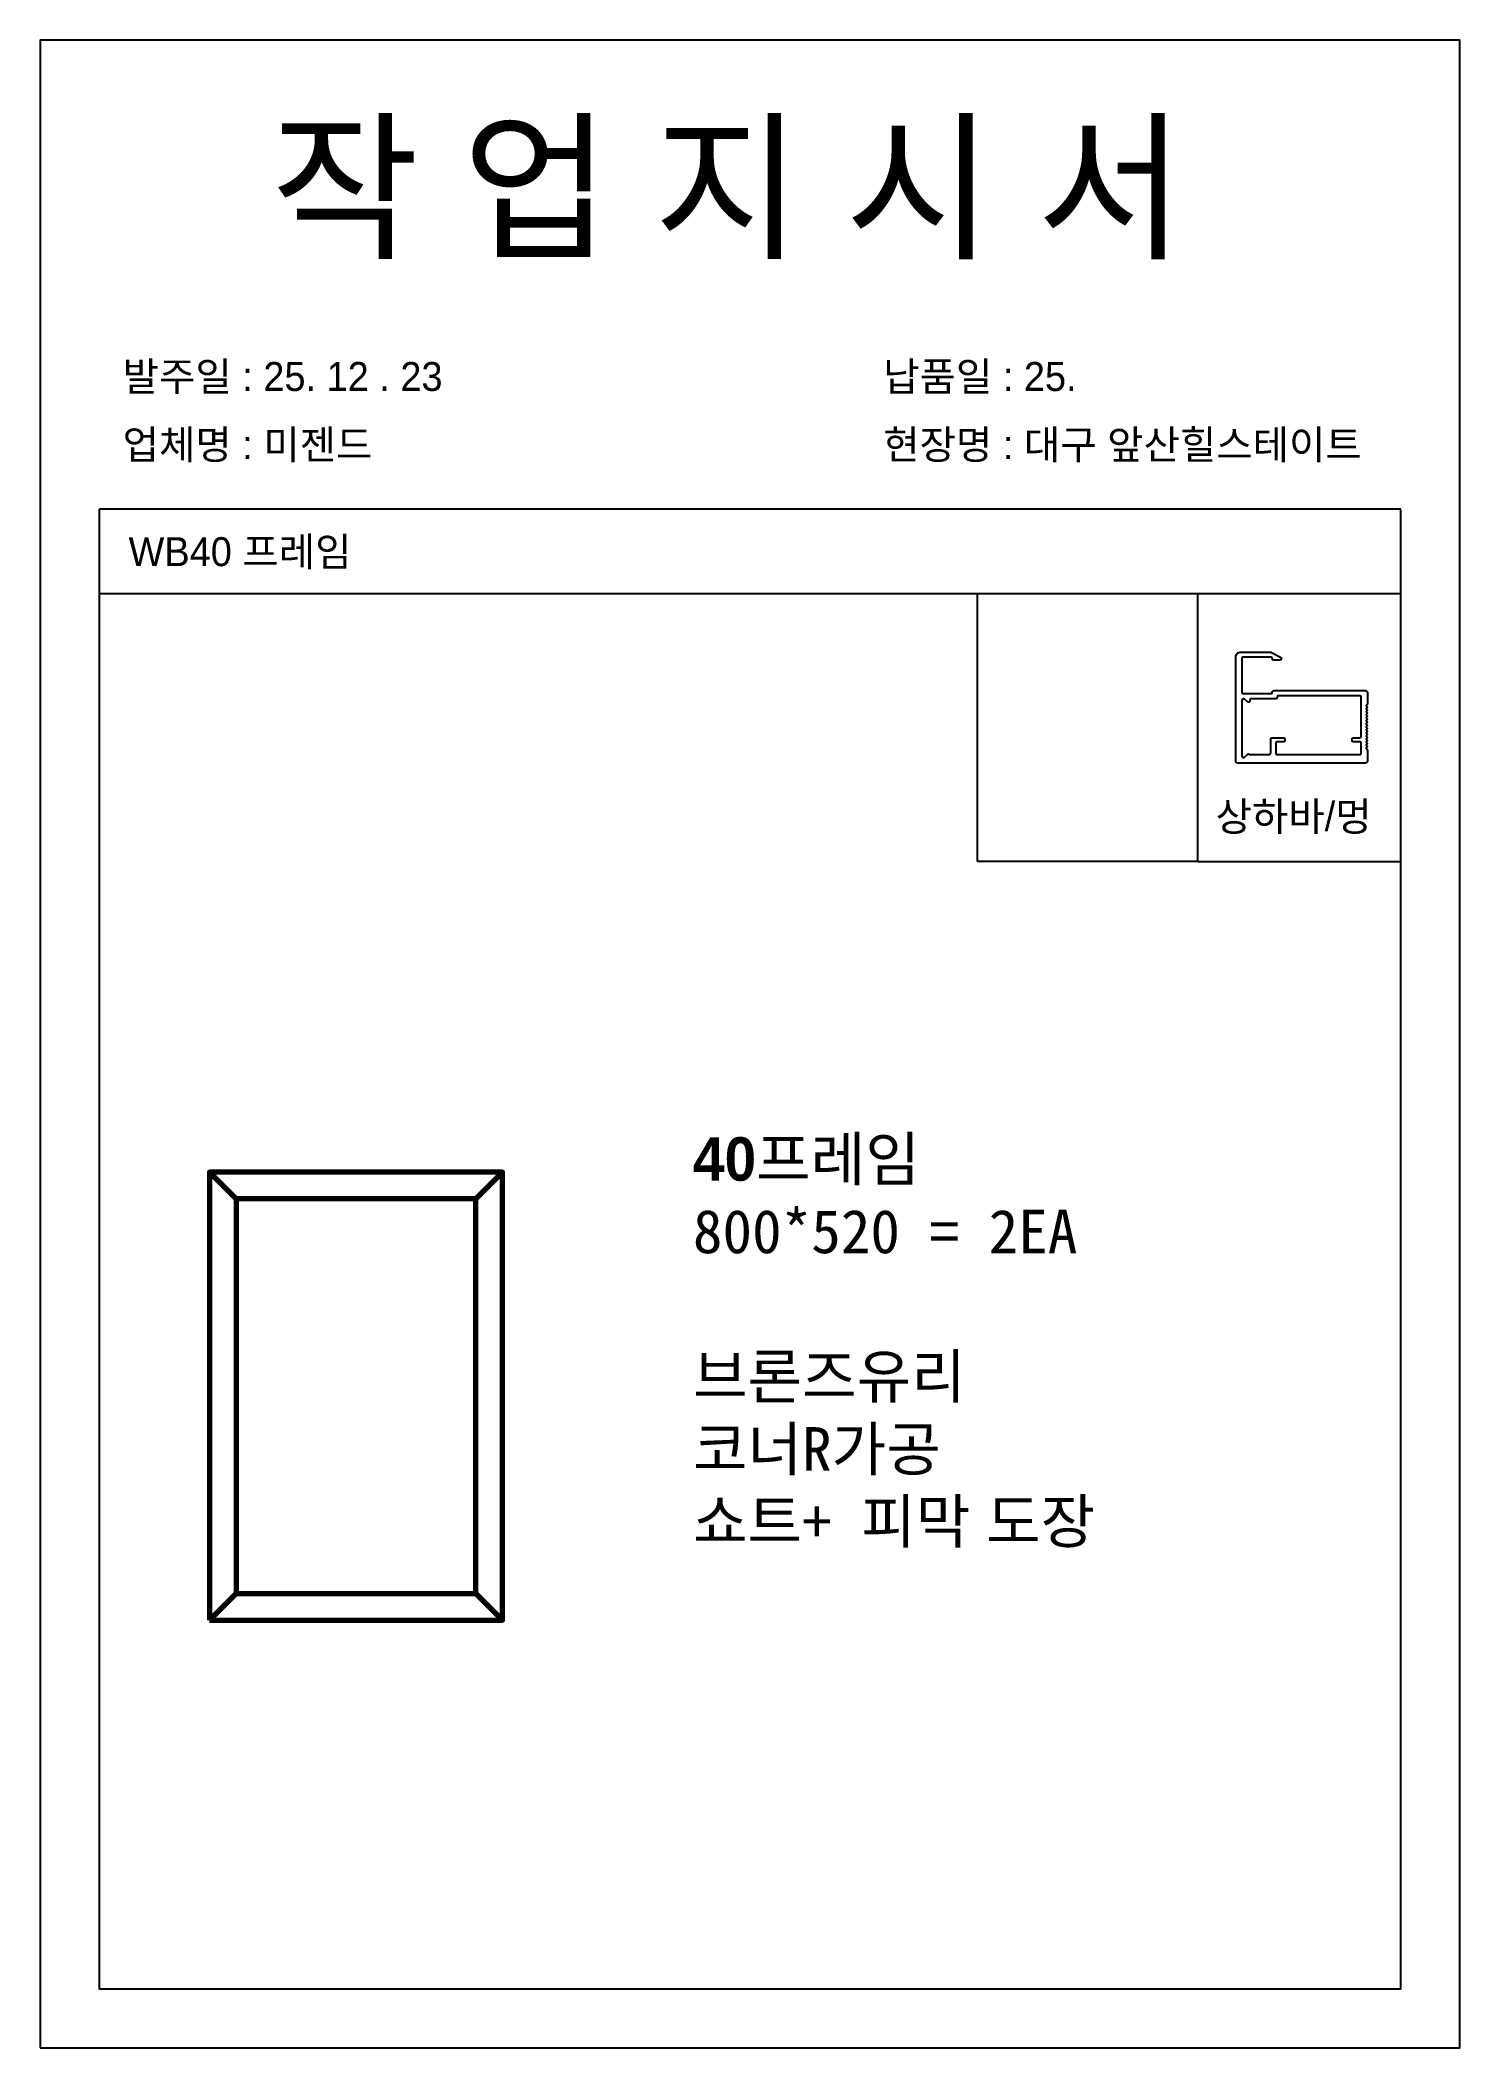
# Model space of a CAD drawing. Header units: millimetres. Extents: x -44117 to 256353, y -2095463 to 65325.
# Drawn here: x 120443 to 122123, y -582142 to -579766 of the extents above; entities that cross this region are included whole.
import ezdxf

# ---------------------------------------------------------------- set-up
doc = ezdxf.new("R2010")
doc.units = ezdxf.units.MM
doc.header["$LTSCALE"] = 10
doc.layers.add('Layer1', color=7, linetype='Continuous', lineweight=70)

msp = doc.modelspace()

# ---------------------------------------------------------------- texts
at = {"attachment_point": 1}
for s, heights, insert, char_height in [('{\\fGulim|b0|i0|c129|p50;작 업 지 시 서}', [-155.84554], (120715.60825, -579870.41261), 140), ('{\\fGulim|b0|i0|c129|p50;발주일 : 25. 12 . 23}', [34.50412], (120540.39889, -580147.13303), 34.3), ('{\\fGulim|b0|i0|c129|p50;납품일 : 25. }', [-37.67976], (121440.37687, -580147.13303), 34.3), ('{\\fGulim|b0|i0|c129|p50;업체명 : 미젠드}', [33.33016], (120540.39889, -580227.78921), 34.3), ('{\\fGulim|b0|i0|c129|p50;현장명 : 대구 앞산힐스테이트}', [47.18059], (121440.37687, -580227.78921), 34.3), ('{\\fGulim|b0|i0|c129|p50;WB40 프레임}', [-38.22783], (120547.44109, -580354.45531), 34.3), ('{\\fGulim|b0|i0|c129|p50;상하바/멍}', [-41.60759], (121833.74989, -580667.8453), 34.3), ('{\\fGulim|b1|i0|c129|p50;40프레임}\\P800*520 = 2EA\\P\\P{\\fGulim|b0|i0|c129|p50;브론즈유리\\P코너}R{\\fGulim|b0|i0|c129|p50;가공\\P쇼트}+ {\\fGulim|b0|i0|c129|p50;피막 도장}', [-493.20079], (121215.25055, -581064.59282), 51.45)]:
    msp.add_mtext_dynamic_manual_height_columns(s, width=3307.3198183, gutter_width=12.5, heights=heights, dxfattribs=dict(at, insert=insert, char_height=char_height))

# ---------------------------------------------------------------- linework, layer by layer
for p, q in [((122052.80164, -580321.41982), (120512.80164, -580321.41982)), ((122052.80164, -580421.41982), (120512.80164, -580421.41982)), ((121551.91992, -580738.2515), (121551.91992, -580421.41982)), ((121812.57784, -580738.2515), (121812.57784, -580421.41982)), ((121812.57784, -580738.2515), (121551.91992, -580738.2515)), ((121812.57784, -580738.2515), (122052.80164, -580738.2515))]:
    msp.add_line(p, q)
msp.add_lwpolyline([(120442.80164, -582142.2501), (122122.80164, -582142.2501), (122122.80164, -579766.2501), (120442.80164, -579766.2501)], close=True)
msp.add_lwpolyline([(120512.80164, -580321.41982), (120512.80164, -582072.2501), (122052.80164, -582072.2501), (122052.80164, -580321.41982)])
at = {"color": 7, "elevation": 0}
msp.add_lwpolyline([(122013.6279, -580539.03212), (122013.6279, -580551.93212), (122011.8279, -580553.73212), (122013.6279, -580555.53212), (122011.8279, -580557.33212), (122013.6279, -580559.13212), (122011.8279, -580560.93212), (122013.6279, -580562.73212), (122011.8279, -580564.53212), (122013.6279, -580566.33212), (122011.8279, -580568.13212), (122013.6279, -580569.93212), (122011.8279, -580571.73212), (122013.6279, -580573.53212), (122011.8279, -580575.33212), (122013.6279, -580577.13212), (122011.8279, -580578.93212), (122013.6279, -580580.73212), (122011.8279, -580582.53212), (122013.6279, -580584.33212), (122011.8279, -580586.13212), (122013.6279, -580587.93212), (122011.8279, -580589.73212), (122013.6279, -580591.53212), (122011.8279, -580593.33212), (122013.6279, -580595.13212), (122011.8279, -580596.93212), (122013.6279, -580598.73212), (122011.8279, -580600.53212), (122013.6279, -580602.33212), (122011.8279, -580604.13212), (122013.6279, -580605.93212), (122013.6279, -580618.83212, -0.4142135624), (122010.6279, -580621.83212), (122010.6279, -580621.83212), (121859.4279, -580621.83212, -0.4142135624), (121857.6279, -580620.03212), (121857.6279, -580496.43212, -0.4142135624), (121863.6279, -580490.43212), (121899.33146, -580490.43212), (121910.37771, -580496.51814, -0.855700792), (121909.8279, -580500.03212), (121902.6279, -580500.03212, -0.4142135624), (121900.8279, -580498.23212), (121900.8279, -580497.63212, 0.4142135624), (121899.6279, -580496.43212), (121866.6279, -580496.43212, 0.4142135624), (121864.8279, -580498.23212), (121864.8279, -580537.83212, 0.4142135624), (121866.6279, -580539.63212), (121899.6279, -580539.63212, 0.4142135624), (121900.8279, -580538.43212), (121900.8279, -580537.83212, -0.4142135624), (121902.6279, -580536.03212), (122010.6279, -580536.03212, -0.4142135623), (122013.6279, -580539.03212)], format="xyb", dxfattribs=at)
at = {"color": 7}
msp.add_lwpolyline([(121864.8279, -580547.43212), (121864.8279, -580613.43212, 0.6516899091), (121867.84089, -580614.76202), (121871.4149, -580611.50221, -0.3444690404), (121873.62561, -580611.33393, 0.1479411349), (121874.62332, -580611.63574), (121897.2279, -580611.63574, 0.4142135624), (121899.0279, -580609.83574), (121899.0279, -580593.63212, -0.4142135624), (121900.8279, -580591.83212), (121914.0279, -580591.83212, -0.4142135624), (121915.8279, -580593.63212), (121915.8279, -580594.83212, -0.4142135624), (121914.0279, -580596.63212), (121906.8279, -580596.63212, 0.4142135624), (121905.0279, -580598.43212), (121905.0279, -580609.83212, 0.4142135624), (121906.8279, -580611.63212), (122004.3279, -580611.63212, 0.4142135624), (122006.1279, -580609.83212), (122006.1279, -580598.43212, 0.4142135624), (122004.3279, -580596.63212), (121997.1279, -580596.63212, -0.4142135624), (121995.3279, -580594.83212), (121995.3279, -580593.63212, -0.4142135624), (121997.1279, -580591.83212), (122004.3279, -580591.83212, 0.4142135624), (122006.1279, -580590.03212), (122006.1279, -580543.83212, 0.4142135624), (122004.3279, -580542.03212), (121908.0279, -580542.03212, 0.4142135624), (121906.8279, -580543.23212), (121906.8279, -580543.83212, -0.414213547), (121905.0279, -580545.63212), (121875.6279, -580545.63212, 0.4142135328), (121874.4279, -580546.83212), (121874.4279, -580548.03212, -0.6516899091), (121871.4149, -580549.36203), (121867.84089, -580546.10221, 0.651689909), (121864.8279, -580547.43212)], format="xyb", dxfattribs=at)
at = {"layer": 'Layer1'}
for p, q in [((120674.75357, -581137.54885), (120643.19773, -581105.99301)), ((120958.23623, -581137.54885), (120989.79207, -581105.99301)), ((120643.19773, -581636.00317), (120674.75357, -581604.44734)), ((120989.79207, -581636.00317), (120958.23623, -581604.44734)), ((120958.23623, -581604.44734), (120989.79207, -581636.00317))]:
    msp.add_line(p, q, dxfattribs=at)
for points in [[(120643.19773, -581636.00317), (120989.79207, -581636.00317), (120989.79207, -581105.99301), (120643.19773, -581105.99301)], [(120674.75357, -581604.44734), (120958.23623, -581604.44734), (120958.23623, -581137.54885), (120674.75357, -581137.54885)]]:
    msp.add_lwpolyline(points, close=True, dxfattribs=at)

msp.set_redraw_order([(e.dxf.handle, doc.entitydb.next_handle()) for e in msp.query("TEXT MTEXT ATTDEF DIMENSION ARC_DIMENSION")])  # texts and dimensions are drawn at this point

doc.saveas('drawing.dxf')
